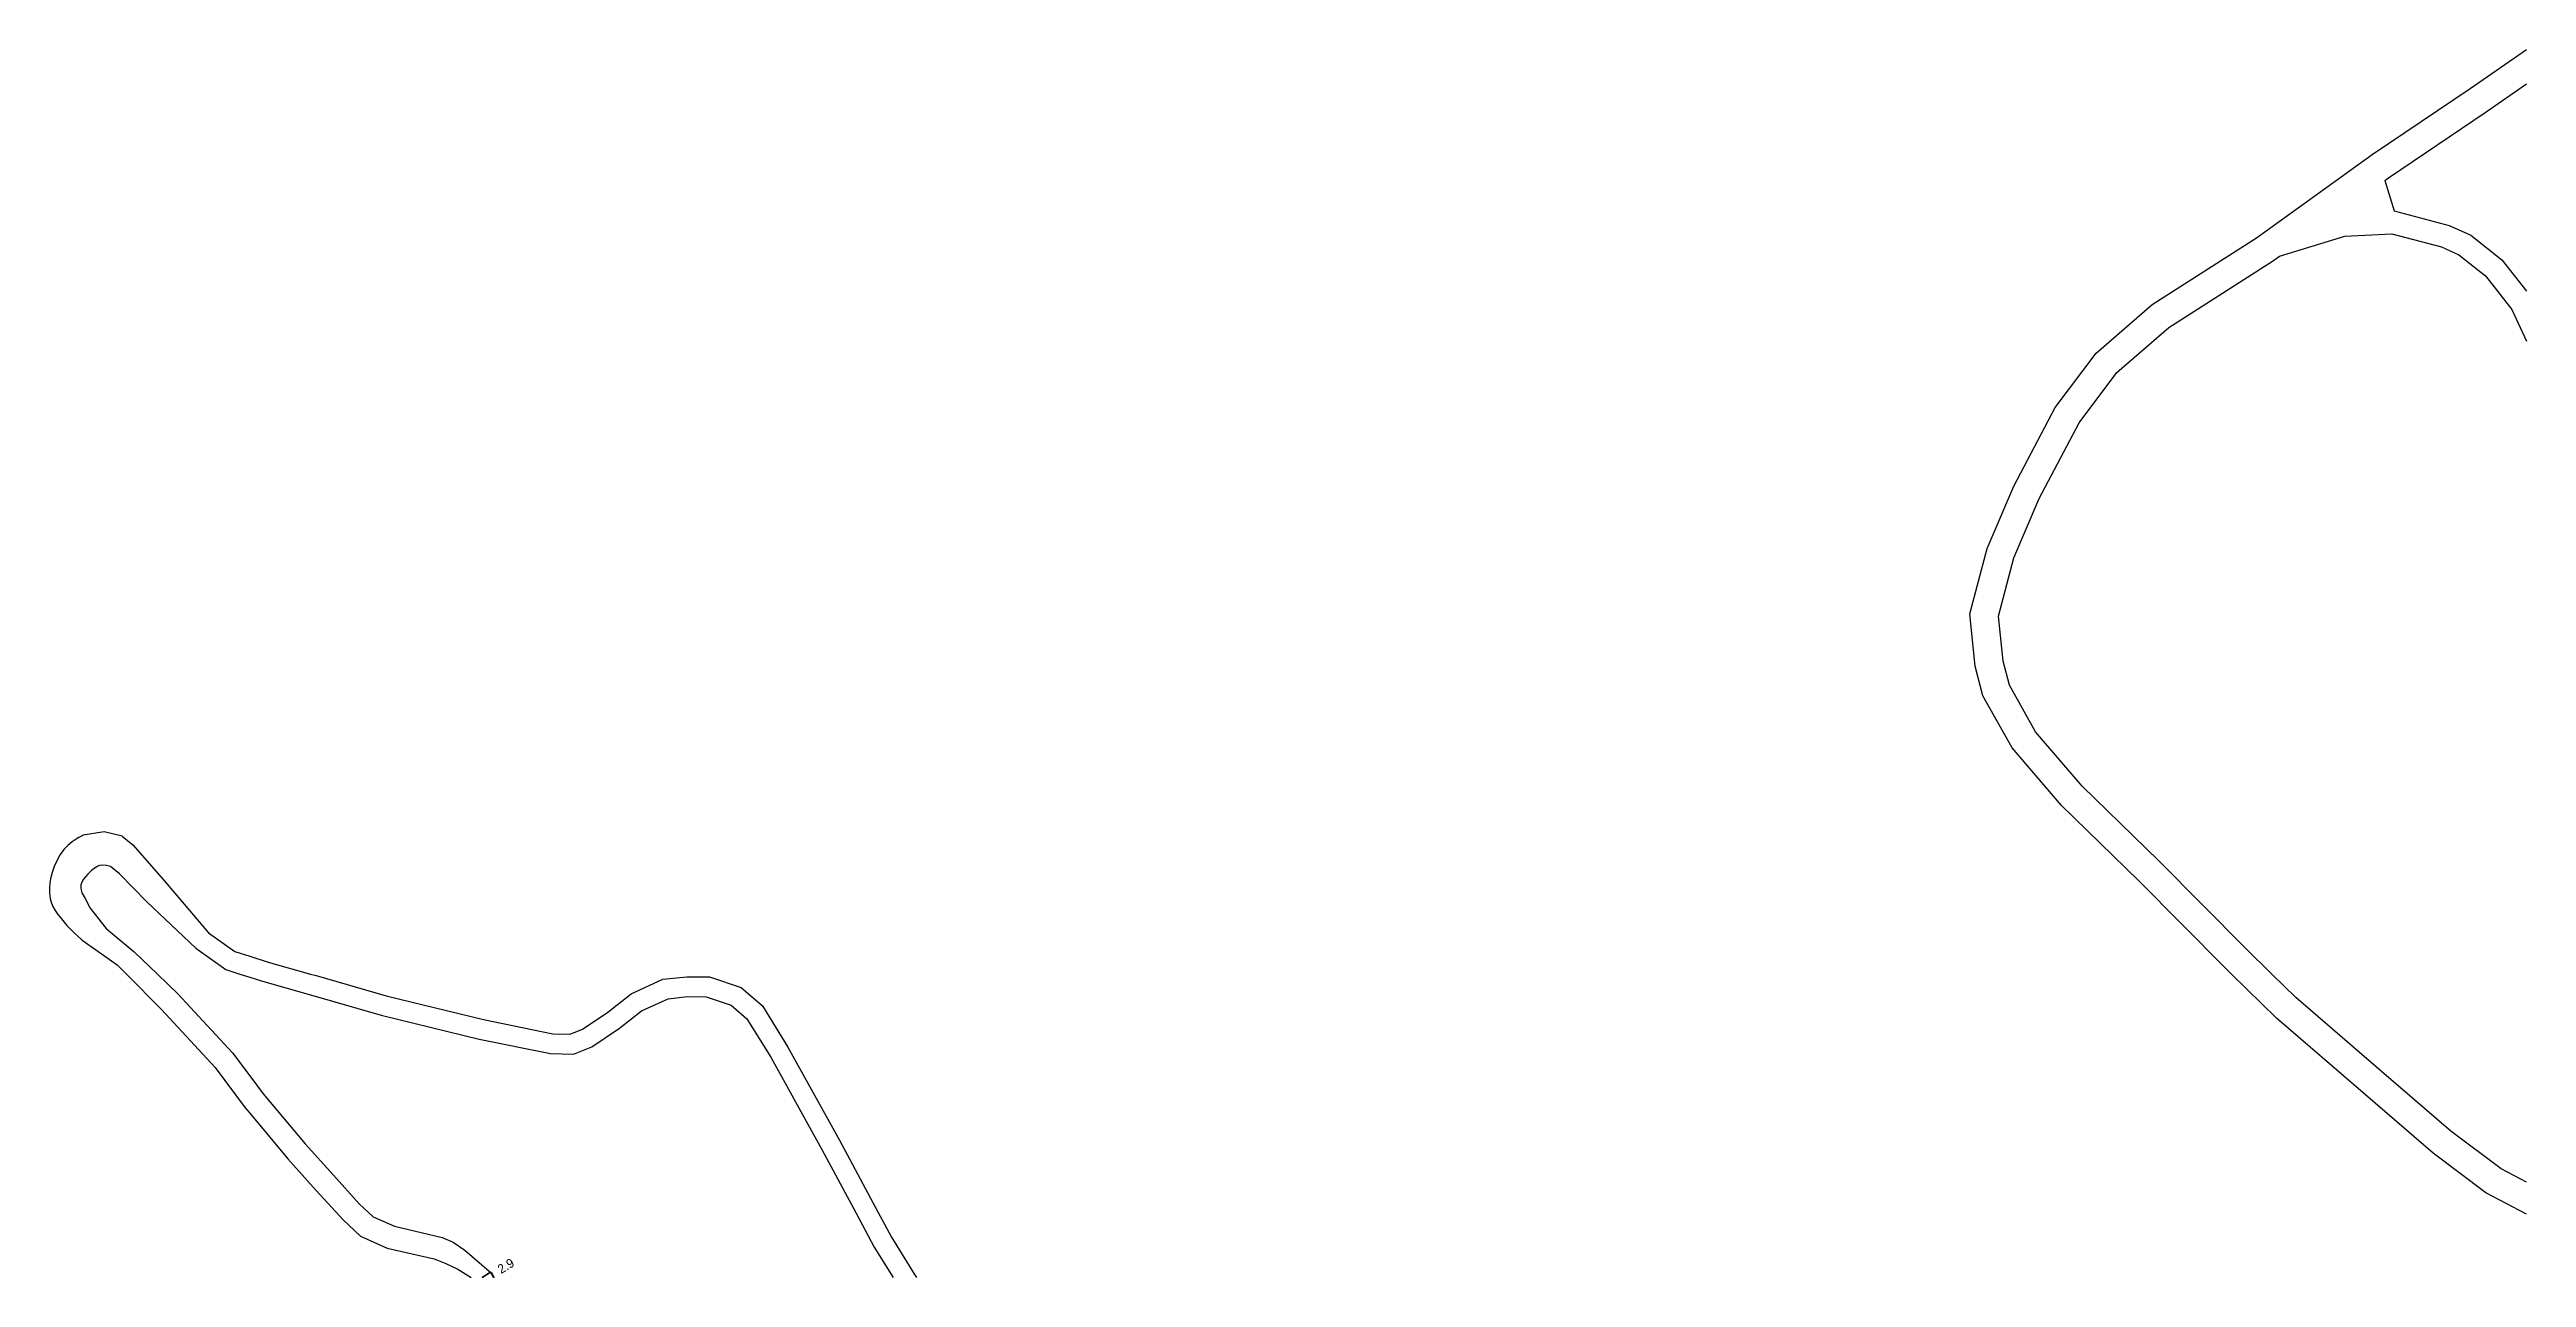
# Model space of a CAD drawing. Header units: metres. Extents: x -24000 to -21600, y -84000 to -81000.
# Drawn here: x -23117.4 to -22682.2, y -83400 to -83184.3 of the extents above; entities that cross this region are included whole.
import ezdxf

# ---------------------------------------------------------------- set-up
doc = ezdxf.new("R2010")
doc.units = ezdxf.units.M
doc.header["$LTSCALE"] = 2.5
doc.layers.add('幅員', color=7, linetype='Continuous')
doc.layers.add('道路', color=7, linetype='Continuous')
doc.styles.get("Standard").update_dxf_attribs({"font": ''})
doc.styles.get('Standard').set_extended_font_data('@MS PGothic')

msp = doc.modelspace()

# ---------------------------------------------------------------- texts
at = {"layer": '幅員'}
msp.add_text('2.9', height=1.6, rotation=31.1741, dxfattribs=at).set_placement((-23038.01, -83399.41))

# ---------------------------------------------------------------- linework, layer by layer
at = {"layer": '幅員'}
msp.add_lwpolyline([(-23041.36, -83400), (-23039.88, -83399.1)], dxfattribs=at)
at = {"layer": '道路'}
for points in [[(-22733.98, -83346.71), (-22735.05, -83345.67), (-22750.29, -83330.31), (-22763.86, -83317.09), (-22772.55, -83306.99), (-22777.66, -83297.81), (-22779.02, -83292.64), (-22779.99, -83283.43), (-22776.93, -83271.96), (-22772.25, -83261.01), (-22764.95, -83247.21), (-22757.78, -83237.63), (-22747.96, -83229.11), (-22729.6, -83217.36), (-22709.26, -83202.74), (-22692.05, -83191.17), (-22682.17, -83184.3)], [(-22707.07, -83207.29), (-22706.42, -83206.82), (-22689.24, -83195.27), (-22682.17, -83190.35)], [(-22707.07, -83207.29), (-22705.41, -83212.62), (-22695.77, -83215.2), (-22691.97, -83216.9), (-22686.49, -83221.23), (-22682.17, -83226.77)], [(-22725.55, -83220.57), (-22714.06, -83217.08), (-22705.84, -83216.65), (-22697.12, -83218.98), (-22694.06, -83220.35), (-22689.35, -83224.07), (-22684.77, -83229.96), (-22682.17, -83235.52)], [(-22726.89, -83346.71), (-22731.55, -83342.14), (-22746.8, -83326.78), (-22760.24, -83313.68), (-22768.46, -83304.13), (-22773.01, -83295.94), (-22774.12, -83291.74), (-22774.95, -83283.82), (-22772.22, -83273.58), (-22767.76, -83263.15), (-22760.74, -83249.88), (-22754.12, -83241.03), (-22744.98, -83233.1), (-22726.81, -83221.48), (-22725.55, -83220.57)], [(-23104.57, -83322.48), (-23107.75, -83321.75), (-23111.45, -83322.3), (-23112.21, -83322.7), (-23112.51, -83322.89), (-23113.37, -83323.48), (-23114.16, -83324.13), (-23114.82, -83324.82), (-23115.48, -83325.72), (-23116.04, -83326.69), (-23116.5, -83327.71), (-23116.54, -83327.8), (-23116.92, -83328.88), (-23117.19, -83330), (-23117.29, -83330.68), (-23117.35, -83331.59), (-23117.35, -83332.51), (-23117.25, -83333.41), (-23117.09, -83334.06), (-23116.78, -83334.82), (-23116.37, -83335.54), (-23115.89, -83336.22), (-23115.49, -83336.74), (-23114.32, -83338.15), (-23113.04, -83339.46), (-23111.69, -83340.7), (-23111.62, -83340.75), (-23107.85, -83343.4)], [(-23104.57, -83322.48), (-23102.73, -83324.02), (-23097.34, -83330.18), (-23089.45, -83339.47), (-23084.81, -83342.74), (-23082.18, -83343.58)], [(-23105.08, -83329.07), (-23106.65, -83327.83), (-23107.32, -83327.64), (-23108.03, -83327.6), (-23108.49, -83327.65), (-23108.87, -83327.78), (-23109.22, -83327.99), (-23109.26, -83328.01), (-23109.98, -83328.54), (-23110.63, -83329.16), (-23111.01, -83329.6), (-23111.38, -83330.06), (-23111.67, -83330.56), (-23111.84, -83331.04), (-23111.87, -83331.51), (-23111.8, -83331.99), (-23111.67, -83332.44), (-23111.11, -83333.43), (-23110.19, -83335.13), (-23107.39, -83338.68), (-23102.48, -83342.8)], [(-23105.08, -83329.07), (-23100.25, -83334.02), (-23091.67, -83342.18), (-23086.38, -83345.92), (-23083.9, -83346.7)], [(-23107.85, -83343.4), (-23105.48, -83345.06), (-23103.86, -83346.7)], [(-23102.48, -83342.8), (-23098.41, -83346.7)], [(-23082.18, -83343.58), (-23078.93, -83344.6), (-23071.48, -83346.7)], [(-23103.86, -83346.7), (-23097.71, -83352.92), (-23088.28, -83363.12), (-23082.96, -83370.21), (-23082.18, -83371.14)], [(-23098.41, -83346.7), (-23094.81, -83350.16), (-23085.2, -83360.55), (-23082.18, -83364.58)], [(-23083.9, -83346.7), (-23082.18, -83347.25)], [(-23082.18, -83347.25), (-23079.94, -83347.96), (-23071.49, -83350.34), (-23059.11, -83353.9), (-23041.86, -83358.12), (-23029.32, -83360.68), (-23025.29, -83360.76), (-23022.06, -83359.51), (-23017.2, -83356.21), (-23013.33, -83353.17), (-23008.66, -83351.04), (-23005.24, -83350.67), (-23001.98, -83350.71), (-22997.59, -83352.15), (-22994.82, -83354.59), (-22990.65, -83361.32), (-22981.64, -83377.55), (-22975.65, -83388.72), (-22972.45, -83394.68), (-22969.15, -83400)], [(-23071.48, -83346.7), (-23070.5, -83346.98), (-23058.21, -83350.52), (-23041.1, -83354.71), (-23028.93, -83357.19), (-23025.91, -83357.25), (-23023.7, -83356.39), (-23019.27, -83353.38), (-23015.16, -83350.16), (-23009.6, -83347.62), (-23005.41, -83347.17), (-23001.41, -83347.22), (-22995.81, -83349.04), (-22992.12, -83352.31), (-22987.62, -83359.55), (-22978.58, -83375.86), (-22972.62, -83386.96), (-22969.42, -83392.92), (-22965.37, -83399.46), (-22965.03, -83400)], [(-22682.18, -83388.91), (-22689.3, -83385.11), (-22698.58, -83378.17), (-22710.47, -83367.91), (-22726.06, -83354.48), (-22733.98, -83346.71)], [(-22682.18, -83383.27), (-22686.63, -83380.9), (-22695.47, -83374.29), (-22707.23, -83364.15), (-22722.7, -83350.82), (-22726.89, -83346.71)], [(-23082.18, -83364.58), (-23079.82, -83367.73), (-23072.43, -83376.52), (-23067.49, -83382.05), (-23062.93, -83387.09), (-23060.5, -83389.35), (-23056.75, -83391.02), (-23048.4, -83392.96), (-23046.41, -83393.78), (-23044.4, -83395.2), (-23040.12, -83398.89), (-23039.88, -83399.1)], [(-23082.18, -83371.14), (-23075.46, -83379.14), (-23070.48, -83384.71), (-23065.78, -83389.9), (-23062.74, -83392.74), (-23058.02, -83394.83), (-23049.75, -83396.75), (-23047.75, -83397.53), (-23045.62, -83398.56), (-23043.3, -83400)], [(-23041.36, -83400), (-23039.88, -83399.1), (-23039.33, -83400)], [(-23039.33, -83400), (-23039.88, -83399.1), (-23041.36, -83400)], [(-23039.33, -83400), (-23039.88, -83399.1), (-23039.79, -83399.05)], [(-23039.88, -83399.1), (-23039.33, -83400)], [(-23039.79, -83399.05), (-23039.22, -83400)]]:
    msp.add_lwpolyline(points, dxfattribs=at)

msp.set_redraw_order([(e.dxf.handle, doc.entitydb.next_handle()) for e in msp.query("TEXT MTEXT ATTDEF DIMENSION ARC_DIMENSION")])  # texts and dimensions are drawn at this point

doc.saveas('drawing.dxf')
